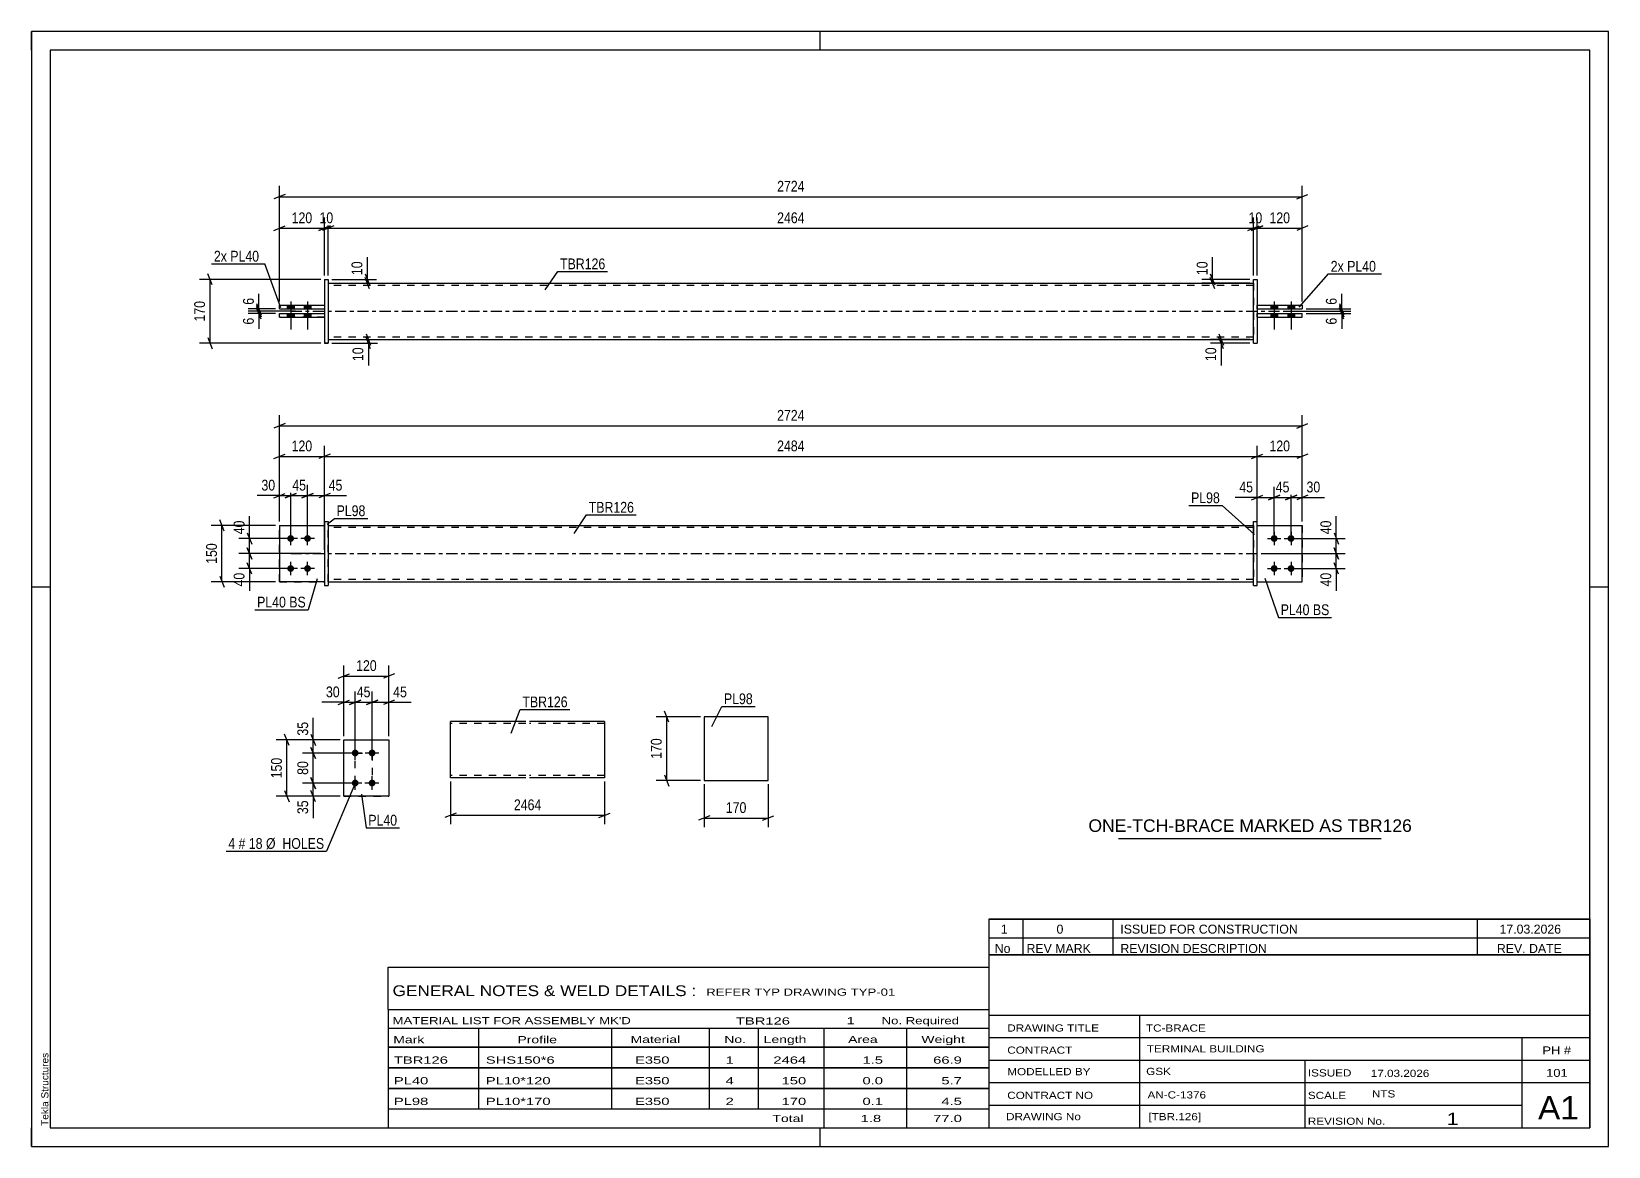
# Model space of a CAD drawing. Header units: millimetres. Extents: x 0 to 420, y 0 to 297.
import ezdxf

# ---------------------------------------------------------------- set-up
doc = ezdxf.new("R2010")
doc.units = ezdxf.units.MM
doc.linetypes.add('DXK_LINE_DOT2', pattern=[3.9198, 1.9599, -1.9599])
doc.linetypes.add('DXK_LINE_DOT3', pattern=[5.9187, 2.979, -0.9799, 0.9799, -0.9799])
doc.styles.add('Arial', font='ARIAL.TTF', dxfattribs={"height": 0.2})
doc.styles.add('Arial Narrow', font='ARIALN.TTF', dxfattribs={"height": 0.2})

# ---------------------------------------------------------------- blocks, each defined once
blk = doc.blocks.new('Unknown-580873309-1163')
at = {"color": 5, "linetype": 'Continuous'}
for p, q in [((420, 297), (0, 297)), ((0, 297), (0, 0)), ((0, 292), (0, 297)), ((210, 292), (210, 297)), ((420, 0), (420, 297)), ((415, 292), (5, 292)), ((5, 292), (5, 5)), ((415, 5), (415, 292)), ((5, 149), (0, 149)), ((420, 149), (415, 149)), ((0, 0), (0, 5)), ((5, 5), (415, 5)), ((210, 0), (210, 5)), ((0, 0), (420, 0))]:
    blk.add_line(p, q, dxfattribs=at)
at = {"color": 174, "linetype": 'Continuous', "style": 'Arial'}
blk.add_text('Tekla Structures', height=1.9102, rotation=90, dxfattribs=at).set_placement((4.5, 5.5))
blk = doc.blocks.new('Part-580873309-1797 - 1735')
at = {"color": 2, "linetype": 'Continuous'}
for p, q in [((66.02, 165.45), (78.02, 165.45)), ((66.02, 165.45), (66.02, 150.45)), ((78.02, 150.45), (66.02, 150.45)), ((66.02, 150.45), (66.02, 150.45))]:
    blk.add_line(p, q, dxfattribs=at)
at = {"color": 7, "linetype": 'DXK_LINE_DOT2'}
for p, q in [((66.02, 165.45), (78.02, 165.45)), ((78.02, 165.45), (78.02, 165.45)), ((78.02, 165.45), (78.02, 150.45)), ((66.02, 150.45), (78.02, 150.45))]:
    blk.add_line(p, q, dxfattribs=at)
blk = doc.blocks.new('Part-580873309-1792 - 1735')
at = {"color": 7, "linetype": 'DXK_LINE_DOT2'}
for p, q in [((66.02, 165.45), (78.02, 165.45)), ((66.02, 165.45), (78.02, 165.45)), ((66.02, 150.45), (66.02, 165.45)), ((78.02, 165.45), (78.02, 165.45)), ((78.02, 165.45), (78.02, 150.45)), ((66.02, 150.45), (78.02, 150.45)), ((78.02, 150.45), (66.02, 150.45)), ((66.02, 150.45), (66.02, 150.45))]:
    blk.add_line(p, q, dxfattribs=at)
blk = doc.blocks.new('Part-580873309-1767 - 1735')
at = {"color": 7, "linetype": 'DXK_LINE_DOT2'}
for p, q in [((326.46, 165.45), (338.46, 165.45)), ((326.46, 150.45), (326.46, 165.45)), ((326.46, 165.45), (338.46, 165.45)), ((338.46, 165.45), (338.46, 165.45)), ((338.46, 165.45), (338.46, 150.45)), ((326.46, 150.45), (326.46, 150.45)), ((326.46, 150.45), (338.46, 150.45)), ((326.46, 150.45), (338.46, 150.45))]:
    blk.add_line(p, q, dxfattribs=at)
blk = doc.blocks.new('Part-580873309-1772 - 1735')
at = {"color": 2, "linetype": 'Continuous'}
for p, q in [((326.46, 165.45), (338.46, 165.45)), ((338.46, 165.45), (338.46, 165.45)), ((338.46, 150.45), (338.46, 165.45)), ((326.46, 150.45), (338.46, 150.45))]:
    blk.add_line(p, q, dxfattribs=at)
at = {"color": 7, "linetype": 'DXK_LINE_DOT2'}
for p, q in [((326.46, 165.45), (338.46, 165.45)), ((326.46, 150.45), (326.46, 165.45)), ((338.46, 165.45), (338.46, 165.45)), ((326.46, 150.45), (326.46, 150.45)), ((326.46, 150.45), (338.46, 150.45))]:
    blk.add_line(p, q, dxfattribs=at)
blk = doc.blocks.new('Part-580873309-1787 - 1735')
at = {"color": 2, "linetype": 'Continuous'}
for p, q in [((325.46, 166.45), (326.46, 166.45)), ((325.46, 149.45), (325.46, 166.45)), ((326.46, 149.45), (326.46, 166.45)), ((325.46, 149.45), (325.46, 149.45)), ((325.46, 149.45), (326.46, 149.45))]:
    blk.add_line(p, q, dxfattribs=at)
at = {"color": 7, "linetype": 'DXK_LINE_DOT2'}
for p, q in [((325.46, 166.45), (326.46, 166.45)), ((325.46, 149.45), (326.46, 149.45))]:
    blk.add_line(p, q, dxfattribs=at)
blk = doc.blocks.new('Part-580873309-1802 - 1735')
at = {"color": 2, "linetype": 'Continuous'}
for p, q in [((78.02, 166.45), (79.02, 166.45)), ((78.02, 166.45), (78.02, 149.45)), ((79.02, 166.45), (79.02, 166.45)), ((79.02, 166.45), (79.02, 149.45)), ((78.02, 149.45), (79.02, 149.45))]:
    blk.add_line(p, q, dxfattribs=at)
at = {"color": 7, "linetype": 'DXK_LINE_DOT2'}
for p, q in [((78.02, 166.45), (79.02, 166.45)), ((78.02, 149.45), (79.02, 149.45))]:
    blk.add_line(p, q, dxfattribs=at)
blk = doc.blocks.new('Part-580873309-1807 - 1735')
at = {"color": 2, "linetype": 'Continuous'}
for p, q in [((79.02, 165.45), (325.46, 165.45)), ((79.02, 150.45), (325.46, 150.45))]:
    blk.add_line(p, q, dxfattribs=at)
at = {"color": 7, "linetype": 'DXK_LINE_DOT2'}
for p, q in [((79.02, 150.45), (79.02, 165.45)), ((325.46, 164.85), (79.02, 164.85)), ((325.46, 165.45), (325.46, 150.45)), ((325.46, 151.05), (79.02, 151.05))]:
    blk.add_line(p, q, dxfattribs=at)
at = {"color": 7, "linetype": 'DXK_LINE_DOT3'}
blk.add_line((69.02, 157.95), (335.46, 157.95), dxfattribs=at)
blk = doc.blocks.new('Bolt-580873309-1808 - 1735')
at = {"linetype": 'Continuous'}
for points in [[(330.96, 162.85), (331.14, 162.83), (331.32, 162.78), (331.49, 162.68), (331.63, 162.56), (331.74, 162.4), (331.81, 162.23), (331.85, 162.05), (331.85, 161.86), (331.81, 161.68), (331.74, 161.5), (331.63, 161.35), (331.49, 161.23), (331.32, 161.13), (331.14, 161.07), (330.96, 161.05), (330.77, 161.07), (330.59, 161.13), (330.43, 161.23), (330.29, 161.35), (330.18, 161.5), (330.1, 161.68), (330.06, 161.86), (330.06, 162.05), (330.1, 162.23), (330.18, 162.4), (330.29, 162.56), (330.43, 162.68), (330.59, 162.78), (330.77, 162.83)], [(335.46, 162.85), (335.64, 162.83), (335.82, 162.78), (335.99, 162.68), (336.13, 162.56), (336.24, 162.4), (336.31, 162.23), (336.35, 162.05), (336.35, 161.86), (336.31, 161.68), (336.24, 161.5), (336.13, 161.35), (335.99, 161.23), (335.82, 161.13), (335.64, 161.07), (335.46, 161.05), (335.27, 161.07), (335.09, 161.13), (334.93, 161.23), (334.79, 161.35), (334.68, 161.5), (334.6, 161.68), (334.56, 161.86), (334.56, 162.05), (334.6, 162.23), (334.68, 162.4), (334.79, 162.56), (334.93, 162.68), (335.09, 162.78), (335.27, 162.83)], [(330.96, 154.85), (331.14, 154.83), (331.32, 154.78), (331.49, 154.68), (331.63, 154.56), (331.74, 154.4), (331.81, 154.23), (331.85, 154.05), (331.85, 153.86), (331.81, 153.68), (331.74, 153.5), (331.63, 153.35), (331.49, 153.23), (331.32, 153.13), (331.14, 153.07), (330.96, 153.05), (330.77, 153.07), (330.59, 153.13), (330.43, 153.23), (330.29, 153.35), (330.18, 153.5), (330.1, 153.68), (330.06, 153.86), (330.06, 154.05), (330.1, 154.23), (330.18, 154.4), (330.29, 154.56), (330.43, 154.68), (330.59, 154.78), (330.77, 154.83)], [(335.46, 154.85), (335.64, 154.83), (335.82, 154.78), (335.99, 154.68), (336.13, 154.56), (336.24, 154.4), (336.31, 154.23), (336.35, 154.05), (336.35, 153.86), (336.31, 153.68), (336.24, 153.5), (336.13, 153.35), (335.99, 153.23), (335.82, 153.13), (335.64, 153.07), (335.46, 153.05), (335.27, 153.07), (335.09, 153.13), (334.93, 153.23), (334.79, 153.35), (334.68, 153.5), (334.6, 153.68), (334.56, 153.86), (334.56, 154.05), (334.6, 154.23), (334.68, 154.4), (334.79, 154.56), (334.93, 154.68), (335.09, 154.78), (335.27, 154.83)]]:
    blk.add_hatch(color=1, dxfattribs=at).paths.add_polyline_path(points)
at = {"color": 1, "linetype": 'Continuous'}
for p, q in [((329.16, 161.95), (332.76, 161.95)), ((330.96, 163.75), (330.96, 160.15)), ((333.66, 161.95), (337.26, 161.95)), ((335.46, 163.75), (335.46, 160.15)), ((330.96, 155.75), (330.96, 152.15)), ((335.46, 155.75), (335.46, 152.15)), ((329.16, 153.95), (332.76, 153.95)), ((333.66, 153.95), (337.26, 153.95))]:
    blk.add_line(p, q, dxfattribs=at)
blk = doc.blocks.new('Bolt-580873309-1809 - 1735')
at = {"linetype": 'Continuous'}
for points in [[(69.02, 162.85), (69.2, 162.83), (69.38, 162.78), (69.54, 162.68), (69.68, 162.56), (69.79, 162.4), (69.87, 162.23), (69.91, 162.05), (69.91, 161.86), (69.87, 161.68), (69.79, 161.5), (69.68, 161.35), (69.54, 161.23), (69.38, 161.13), (69.2, 161.07), (69.02, 161.05), (68.83, 161.07), (68.65, 161.13), (68.49, 161.23), (68.35, 161.35), (68.24, 161.5), (68.16, 161.68), (68.12, 161.86), (68.12, 162.05), (68.16, 162.23), (68.24, 162.4), (68.35, 162.56), (68.49, 162.68), (68.65, 162.78), (68.83, 162.83)], [(73.52, 162.85), (73.7, 162.83), (73.88, 162.78), (74.04, 162.68), (74.18, 162.56), (74.29, 162.4), (74.37, 162.23), (74.41, 162.05), (74.41, 161.86), (74.37, 161.68), (74.29, 161.5), (74.18, 161.35), (74.04, 161.23), (73.88, 161.13), (73.7, 161.07), (73.52, 161.05), (73.33, 161.07), (73.15, 161.13), (72.99, 161.23), (72.85, 161.35), (72.74, 161.5), (72.66, 161.68), (72.62, 161.86), (72.62, 162.05), (72.66, 162.23), (72.74, 162.4), (72.85, 162.56), (72.99, 162.68), (73.15, 162.78), (73.33, 162.83)], [(69.02, 154.85), (69.2, 154.83), (69.38, 154.78), (69.54, 154.68), (69.68, 154.56), (69.79, 154.4), (69.87, 154.23), (69.91, 154.05), (69.91, 153.86), (69.87, 153.68), (69.79, 153.5), (69.68, 153.35), (69.54, 153.23), (69.38, 153.13), (69.2, 153.07), (69.02, 153.05), (68.83, 153.07), (68.65, 153.13), (68.49, 153.23), (68.35, 153.35), (68.24, 153.5), (68.16, 153.68), (68.12, 153.86), (68.12, 154.05), (68.16, 154.23), (68.24, 154.4), (68.35, 154.56), (68.49, 154.68), (68.65, 154.78), (68.83, 154.83)], [(73.52, 154.85), (73.7, 154.83), (73.88, 154.78), (74.04, 154.68), (74.18, 154.56), (74.29, 154.4), (74.37, 154.23), (74.41, 154.05), (74.41, 153.86), (74.37, 153.68), (74.29, 153.5), (74.18, 153.35), (74.04, 153.23), (73.88, 153.13), (73.7, 153.07), (73.52, 153.05), (73.33, 153.07), (73.15, 153.13), (72.99, 153.23), (72.85, 153.35), (72.74, 153.5), (72.66, 153.68), (72.62, 153.86), (72.62, 154.05), (72.66, 154.23), (72.74, 154.4), (72.85, 154.56), (72.99, 154.68), (73.15, 154.78), (73.33, 154.83)]]:
    blk.add_hatch(color=1, dxfattribs=at).paths.add_polyline_path(points)
at = {"color": 1, "linetype": 'Continuous'}
for p, q in [((70.82, 161.95), (67.22, 161.95)), ((69.02, 160.15), (69.02, 163.75)), ((75.32, 161.95), (71.72, 161.95)), ((73.52, 160.15), (73.52, 163.75)), ((69.02, 152.15), (69.02, 155.75)), ((73.52, 152.15), (73.52, 155.75)), ((70.82, 153.95), (67.22, 153.95)), ((75.32, 153.95), (71.72, 153.95))]:
    blk.add_line(p, q, dxfattribs=at)
blk = doc.blocks.new('Part-580873309-1431 - 1390')
at = {"color": 2, "linetype": 'Continuous'}
for p, q in [((326.46, 221.89), (338.46, 221.89)), ((326.46, 220.89), (338.46, 220.89)), ((338.46, 220.89), (338.46, 221.89))]:
    blk.add_line(p, q, dxfattribs=at)
at = {"color": 7, "linetype": 'DXK_LINE_DOT2'}
for p, q in [((326.46, 220.89), (326.46, 221.89)), ((326.46, 221.89), (338.46, 221.89)), ((326.46, 220.89), (338.46, 220.89))]:
    blk.add_line(p, q, dxfattribs=at)
blk = doc.blocks.new('Part-580873309-1425 - 1390')
at = {"color": 2, "linetype": 'Continuous'}
for p, q in [((66.02, 224.09), (78.02, 224.09)), ((66.02, 223.09), (66.02, 224.09)), ((66.02, 223.09), (78.02, 223.09)), ((66.02, 223.09), (66.02, 223.09))]:
    blk.add_line(p, q, dxfattribs=at)
at = {"color": 7, "linetype": 'DXK_LINE_DOT2'}
for p, q in [((66.02, 224.09), (78.02, 224.09)), ((66.02, 224.09), (66.02, 224.09)), ((66.02, 223.09), (78.02, 223.09)), ((78.02, 224.09), (78.02, 223.09))]:
    blk.add_line(p, q, dxfattribs=at)
blk = doc.blocks.new('Part-580873309-1426 - 1390')
at = {"color": 2, "linetype": 'Continuous'}
for p, q in [((325.46, 230.99), (325.46, 230.99)), ((325.46, 213.99), (325.46, 230.99)), ((325.46, 230.99), (326.46, 230.99)), ((326.46, 230.99), (326.46, 230.99)), ((326.46, 230.99), (326.46, 213.99)), ((325.46, 213.99), (326.46, 213.99)), ((325.46, 213.99), (325.46, 213.99)), ((326.46, 213.99), (326.46, 213.99))]:
    blk.add_line(p, q, dxfattribs=at)
at = {"color": 7, "linetype": 'DXK_LINE_DOT2'}
for p, q in [((325.46, 230.99), (325.46, 230.99)), ((325.46, 230.99), (326.46, 230.99)), ((325.46, 213.99), (326.46, 213.99))]:
    blk.add_line(p, q, dxfattribs=at)
blk = doc.blocks.new('Part-580873309-1458 - 1390')
at = {"color": 2, "linetype": 'Continuous'}
for p, q in [((326.46, 224.09), (338.46, 224.09)), ((326.46, 223.09), (338.46, 223.09)), ((338.46, 224.09), (338.46, 223.09))]:
    blk.add_line(p, q, dxfattribs=at)
at = {"color": 7, "linetype": 'DXK_LINE_DOT2'}
for p, q in [((326.46, 223.09), (326.46, 224.09)), ((326.46, 224.09), (338.46, 224.09)), ((326.46, 223.09), (338.46, 223.09)), ((338.46, 224.09), (338.46, 224.09))]:
    blk.add_line(p, q, dxfattribs=at)
blk = doc.blocks.new('Part-580873309-1394 - 1390')
at = {"color": 2, "linetype": 'Continuous'}
for p, q in [((78.02, 230.99), (79.02, 230.99)), ((78.02, 230.99), (78.02, 213.99)), ((79.02, 230.99), (79.02, 230.99)), ((79.02, 230.99), (79.02, 213.99)), ((79.02, 213.99), (78.02, 213.99)), ((78.02, 213.99), (78.02, 213.99))]:
    blk.add_line(p, q, dxfattribs=at)
at = {"color": 7, "linetype": 'DXK_LINE_DOT2'}
for p, q in [((78.02, 230.99), (79.02, 230.99)), ((79.02, 230.99), (79.02, 230.99)), ((78.02, 213.99), (79.02, 213.99))]:
    blk.add_line(p, q, dxfattribs=at)
blk = doc.blocks.new('Part-580873309-1420 - 1390')
at = {"color": 2, "linetype": 'Continuous'}
for p, q in [((66.02, 221.89), (78.02, 221.89)), ((66.02, 220.89), (66.02, 221.89)), ((66.02, 220.89), (78.02, 220.89)), ((66.02, 220.89), (66.02, 220.89))]:
    blk.add_line(p, q, dxfattribs=at)
at = {"color": 7, "linetype": 'DXK_LINE_DOT2'}
for p, q in [((66.02, 221.89), (78.02, 221.89)), ((78.02, 220.89), (66.02, 220.89)), ((78.02, 221.89), (78.02, 220.89))]:
    blk.add_line(p, q, dxfattribs=at)
blk = doc.blocks.new('Part-580873309-1446 - 1390')
at = {"color": 2, "linetype": 'Continuous'}
for p, q in [((79.02, 229.99), (325.46, 229.99)), ((79.02, 214.99), (325.46, 214.99))]:
    blk.add_line(p, q, dxfattribs=at)
at = {"color": 7, "linetype": 'DXK_LINE_DOT2'}
for p, q in [((79.02, 229.99), (79.02, 214.99)), ((325.46, 229.39), (79.02, 229.39)), ((325.46, 229.99), (325.46, 214.99)), ((325.46, 215.59), (79.02, 215.59))]:
    blk.add_line(p, q, dxfattribs=at)
at = {"color": 7, "linetype": 'DXK_LINE_DOT3'}
blk.add_line((69.02, 222.49), (335.46, 222.49), dxfattribs=at)
blk = doc.blocks.new('Bolt-580873309-1447 - 1390')
at = {"linetype": 'Continuous'}
for points in [[(331.86, 224.09), (330.06, 224.09), (330.06, 223.09), (331.86, 223.09)], [(331.86, 224.09), (330.06, 224.09), (330.06, 223.09), (331.86, 223.09)], [(336.36, 224.09), (334.56, 224.09), (334.56, 223.09), (336.36, 223.09)], [(336.36, 224.09), (334.56, 224.09), (334.56, 223.09), (336.36, 223.09)], [(331.86, 221.89), (330.06, 221.89), (330.06, 220.89), (331.86, 220.89)], [(331.86, 221.89), (330.06, 221.89), (330.06, 220.89), (331.86, 220.89)], [(336.36, 221.89), (334.56, 221.89), (334.56, 220.89), (336.36, 220.89)], [(336.36, 221.89), (334.56, 221.89), (334.56, 220.89), (336.36, 220.89)]]:
    blk.add_hatch(color=1, dxfattribs=at).paths.add_polyline_path(points)
at = {"color": 1, "linetype": 'Continuous'}
for p, q in [((330.06, 224.09), (330.06, 223.09)), ((330.06, 224.09), (330.06, 223.09)), ((330.96, 225.09), (330.96, 217.59)), ((330.96, 225.09), (330.96, 217.59)), ((331.86, 224.09), (331.86, 223.09)), ((331.86, 224.09), (331.86, 223.09)), ((334.56, 224.09), (334.56, 223.09)), ((334.56, 224.09), (334.56, 223.09)), ((335.46, 225.09), (335.46, 217.59)), ((335.46, 225.09), (335.46, 217.59)), ((336.36, 224.09), (336.36, 223.09)), ((336.36, 224.09), (336.36, 223.09)), ((330.06, 221.89), (330.06, 220.89)), ((330.06, 221.89), (330.06, 220.89)), ((331.86, 221.89), (331.86, 220.89)), ((331.86, 221.89), (331.86, 220.89)), ((334.56, 221.89), (334.56, 220.89)), ((334.56, 221.89), (334.56, 220.89)), ((336.36, 221.89), (336.36, 220.89)), ((336.36, 221.89), (336.36, 220.89))]:
    blk.add_line(p, q, dxfattribs=at)
blk = doc.blocks.new('Bolt-580873309-1448 - 1390')
at = {"linetype": 'Continuous'}
for points in [[(68.12, 223.09), (69.92, 223.09), (69.92, 224.09), (68.12, 224.09)], [(68.12, 223.09), (69.92, 223.09), (69.92, 224.09), (68.12, 224.09)], [(72.62, 223.09), (74.42, 223.09), (74.42, 224.09), (72.62, 224.09)], [(72.62, 223.09), (74.42, 223.09), (74.42, 224.09), (72.62, 224.09)], [(68.12, 220.89), (69.92, 220.89), (69.92, 221.89), (68.12, 221.89)], [(68.12, 220.89), (69.92, 220.89), (69.92, 221.89), (68.12, 221.89)], [(72.62, 220.89), (74.42, 220.89), (74.42, 221.89), (72.62, 221.89)], [(72.62, 220.89), (74.42, 220.89), (74.42, 221.89), (72.62, 221.89)]]:
    blk.add_hatch(color=1, dxfattribs=at).paths.add_polyline_path(points)
at = {"color": 1, "linetype": 'Continuous'}
for p, q in [((68.12, 224.09), (68.12, 223.09)), ((68.12, 224.09), (68.12, 223.09)), ((69.02, 225.09), (69.02, 217.59)), ((69.02, 225.09), (69.02, 217.59)), ((69.92, 224.09), (69.92, 223.09)), ((69.92, 224.09), (69.92, 223.09)), ((72.62, 224.09), (72.62, 223.09)), ((72.62, 224.09), (72.62, 223.09)), ((73.52, 225.09), (73.52, 217.59)), ((73.52, 225.09), (73.52, 217.59)), ((74.42, 224.09), (74.42, 223.09)), ((74.42, 224.09), (74.42, 223.09)), ((68.12, 221.89), (68.12, 220.89)), ((68.12, 221.89), (68.12, 220.89)), ((69.92, 221.89), (69.92, 220.89)), ((69.92, 221.89), (69.92, 220.89)), ((72.62, 221.89), (72.62, 220.89)), ((72.62, 221.89), (72.62, 220.89)), ((74.42, 221.89), (74.42, 220.89)), ((74.42, 221.89), (74.42, 220.89))]:
    blk.add_line(p, q, dxfattribs=at)
blk = doc.blocks.new('Part-580873309-2138 - 2131')
at = {"color": 2, "linetype": 'Continuous'}
for p, q in [((83.2, 108.31), (95.2, 108.31)), ((83.2, 93.31), (83.2, 108.31)), ((95.2, 108.31), (95.2, 108.31)), ((95.2, 108.31), (95.2, 93.31)), ((95.2, 93.31), (83.2, 93.31)), ((83.2, 93.31), (83.2, 93.31))]:
    blk.add_line(p, q, dxfattribs=at)
at = {"color": 7, "linetype": 'DXK_LINE_DOT2'}
for p, q in [((83.2, 108.31), (95.2, 108.31)), ((83.2, 93.31), (95.2, 93.31)), ((83.2, 93.31), (83.2, 93.31))]:
    blk.add_line(p, q, dxfattribs=at)
blk = doc.blocks.new('Bolt-580873309-2171 - 2131')
at = {"linetype": 'Continuous'}
for points in [[(86.2, 103.91), (86.01, 103.93), (85.83, 103.99), (85.67, 104.09), (85.53, 104.21), (85.42, 104.36), (85.34, 104.54), (85.3, 104.72), (85.3, 104.91), (85.34, 105.09), (85.42, 105.26), (85.53, 105.42), (85.67, 105.54), (85.83, 105.64), (86.01, 105.69), (86.2, 105.71), (86.38, 105.69), (86.56, 105.64), (86.73, 105.54), (86.87, 105.42), (86.98, 105.26), (87.05, 105.09), (87.09, 104.91), (87.09, 104.72), (87.05, 104.54), (86.98, 104.36), (86.87, 104.21), (86.73, 104.09), (86.56, 103.99), (86.38, 103.93)], [(90.7, 103.91), (90.51, 103.93), (90.33, 103.99), (90.17, 104.09), (90.03, 104.21), (89.92, 104.36), (89.84, 104.54), (89.8, 104.72), (89.8, 104.91), (89.84, 105.09), (89.92, 105.26), (90.03, 105.42), (90.17, 105.54), (90.33, 105.64), (90.51, 105.69), (90.7, 105.71), (90.88, 105.69), (91.06, 105.64), (91.23, 105.54), (91.37, 105.42), (91.48, 105.26), (91.55, 105.09), (91.59, 104.91), (91.59, 104.72), (91.55, 104.54), (91.48, 104.36), (91.37, 104.21), (91.23, 104.09), (91.06, 103.99), (90.88, 103.93)], [(86.2, 95.91), (86.01, 95.93), (85.83, 95.99), (85.67, 96.09), (85.53, 96.21), (85.42, 96.36), (85.34, 96.54), (85.3, 96.72), (85.3, 96.91), (85.34, 97.09), (85.42, 97.26), (85.53, 97.42), (85.67, 97.54), (85.83, 97.64), (86.01, 97.69), (86.2, 97.71), (86.38, 97.69), (86.56, 97.64), (86.73, 97.54), (86.87, 97.42), (86.98, 97.26), (87.05, 97.09), (87.09, 96.91), (87.09, 96.72), (87.05, 96.54), (86.98, 96.36), (86.87, 96.21), (86.73, 96.09), (86.56, 95.99), (86.38, 95.93)], [(90.7, 95.91), (90.51, 95.93), (90.33, 95.99), (90.17, 96.09), (90.03, 96.21), (89.92, 96.36), (89.84, 96.54), (89.8, 96.72), (89.8, 96.91), (89.84, 97.09), (89.92, 97.26), (90.03, 97.42), (90.17, 97.54), (90.33, 97.64), (90.51, 97.69), (90.7, 97.71), (90.88, 97.69), (91.06, 97.64), (91.23, 97.54), (91.37, 97.42), (91.48, 97.26), (91.55, 97.09), (91.59, 96.91), (91.59, 96.72), (91.55, 96.54), (91.48, 96.36), (91.37, 96.21), (91.23, 96.09), (91.06, 95.99), (90.88, 95.93)]]:
    blk.add_hatch(color=1, dxfattribs=at).paths.add_polyline_path(points)
at = {"color": 1, "linetype": 'Continuous'}
for p, q in [((86.2, 103.01), (86.2, 106.61)), ((90.7, 103.01), (90.7, 106.61)), ((88, 104.81), (84.4, 104.81)), ((92.5, 104.81), (88.9, 104.81)), ((88, 96.81), (84.4, 96.81)), ((86.2, 95.01), (86.2, 98.61)), ((92.5, 96.81), (88.9, 96.81)), ((90.7, 95.01), (90.7, 98.61))]:
    blk.add_line(p, q, dxfattribs=at)
blk = doc.blocks.new('Part-580873309-2302 - 2296')
at = {"color": 2, "linetype": 'Continuous'}
for p, q in [((196.17, 114.49), (179.17, 114.49)), ((179.17, 114.49), (179.17, 97.49)), ((196.17, 97.49), (196.17, 114.49)), ((179.17, 97.49), (196.17, 97.49))]:
    blk.add_line(p, q, dxfattribs=at)
blk = doc.blocks.new('Part-580873309-2328 - 2321')
at = {"color": 2, "linetype": 'Continuous'}
for p, q in [((131.62, 113.23), (111.62, 113.23)), ((111.62, 98.32), (111.62, 113.23)), ((152.62, 113.23), (132.62, 113.23)), ((152.62, 113.23), (152.62, 113.14)), ((152.62, 113.14), (152.62, 112.03)), ((152.62, 112.03), (152.62, 98.23)), ((111.62, 98.23), (111.62, 98.32)), ((131.62, 98.23), (111.62, 98.23)), ((152.62, 98.23), (132.62, 98.23))]:
    blk.add_line(p, q, dxfattribs=at)
at = {"color": 7, "linetype": 'DXK_LINE_DOT2'}
for p, q in [((131.62, 112.63), (111.62, 112.63)), ((152.62, 112.63), (132.62, 112.63)), ((152.62, 112.88), (152.62, 112.03)), ((111.62, 98.83), (111.62, 98.88)), ((131.62, 98.83), (111.62, 98.83)), ((111.62, 98.23), (111.62, 98.23)), ((152.62, 98.83), (132.62, 98.83)), ((152.62, 98.88), (152.62, 98.97)), ((152.62, 98.83), (152.62, 98.88)), ((152.62, 98.83), (152.62, 98.88))]:
    blk.add_line(p, q, dxfattribs=at)
blk = doc.blocks.new('Rectangle-580873309-2281 - 2131')
at = {"color": 1, "linetype": 'DXK_LINE_DOT2'}
blk.add_lwpolyline([(86.2, 104.81), (90.7, 104.81), (90.7, 96.81), (86.2, 96.81), (86.2, 104.81)], close=True, dxfattribs=at)
blk = doc.blocks.new('StraightDimension-580873309-2008 - 1735')
at = {"color": 7, "linetype": 'Continuous'}
for p, q in [((68.02, 161.95), (55.2, 161.95)), ((57.45, 163.45), (58.65, 160.45)), ((58.05, 157.95), (58.05, 161.95)), ((77.02, 157.95), (55.2, 157.95)), ((58.65, 156.45), (57.45, 159.45))]:
    blk.add_line(p, q, dxfattribs=at)
at = {"color": 0}
blk.add_wipeout([(57.3, 167.34), (53.1, 167.34), (53.1, 162.48), (57.3, 162.48)], dxfattribs=at)
at = {"color": 7, "linetype": 'Continuous'}
blk.add_line((58.05, 161.95), (58.05, 167.86), dxfattribs=at)
blk.add_line((58.05, 161.95), (58.05, 167.86), dxfattribs=at)
at = {"color": 3, "style": 'Arial Narrow'}
blk.add_text('40', height=2.863, rotation=90.0002, dxfattribs=at).set_placement((56.7, 163.08))
blk = doc.blocks.new('StraightDimension-580873309-1999 - 1735')
at = {"color": 7, "linetype": 'Continuous'}
for p, q in [((77.02, 157.95), (55.2, 157.95)), ((57.45, 159.45), (58.65, 156.45)), ((58.65, 152.45), (57.45, 155.45)), ((58.05, 153.95), (58.05, 157.95)), ((68.02, 153.95), (55.2, 153.95))]:
    blk.add_line(p, q, dxfattribs=at)
at = {"color": 0}
blk.add_wipeout([(57.3, 153.43), (53.1, 153.43), (53.1, 148.57), (57.3, 148.57)], dxfattribs=at)
at = {"color": 7, "linetype": 'Continuous'}
blk.add_line((58.05, 153.95), (58.05, 148.05), dxfattribs=at)
blk.add_line((58.05, 153.95), (58.05, 148.05), dxfattribs=at)
at = {"color": 3, "style": 'Arial Narrow'}
blk.add_text('40', height=2.863, rotation=90.0002, dxfattribs=at).set_placement((56.7, 149.17))
blk = doc.blocks.new('StraightDimension-580873309-1937 - 1735')
at = {"color": 7, "linetype": 'Continuous'}
for p, q in [((66.02, 166.45), (66.02, 186.68)), ((78.02, 158.95), (78.02, 186.68)), ((64.52, 183.23), (67.52, 184.43)), ((66.02, 183.83), (78.02, 183.83)), ((79.52, 184.43), (76.52, 183.23))]:
    blk.add_line(p, q, dxfattribs=at)
at = {"color": 0}
blk.add_wipeout([(75.36, 184.58), (75.36, 188.78), (68.67, 188.78), (68.67, 184.58)], dxfattribs=at)
at = {"color": 3, "style": 'Arial Narrow'}
blk.add_text('120', height=2.863, dxfattribs=at).set_placement((69.27, 185.18))
blk = doc.blocks.new('StraightDimension-580873309-2018 - 1735')
at = {"color": 7, "linetype": 'Continuous'}
for p, q in [((65.02, 165.45), (47.87, 165.45)), ((51.32, 163.95), (50.12, 166.95)), ((50.72, 150.45), (50.72, 165.45)), ((50.12, 151.95), (51.32, 148.95)), ((65.02, 150.45), (47.87, 150.45))]:
    blk.add_line(p, q, dxfattribs=at)
at = {"color": 0}
blk.add_wipeout([(49.97, 161.3), (45.77, 161.3), (45.77, 154.61), (49.97, 154.61)], dxfattribs=at)
at = {"color": 3, "style": 'Arial Narrow'}
blk.add_text('150', height=2.863, rotation=90.0002, dxfattribs=at).set_placement((49.37, 155.21))
blk = doc.blocks.new('StraightDimension-580873309-1818 - 1735')
at = {"color": 7, "linetype": 'Continuous'}
for p, q in [((333.96, 172.29), (336.96, 173.49)), ((335.46, 162.95), (335.46, 175.74)), ((335.46, 172.89), (338.46, 172.89)), ((339.96, 173.49), (336.96, 172.29)), ((338.46, 166.45), (338.46, 175.74))]:
    blk.add_line(p, q, dxfattribs=at)
at = {"color": 0}
blk.add_wipeout([(343.84, 173.64), (343.84, 177.84), (338.98, 177.84), (338.98, 173.64)], dxfattribs=at)
at = {"color": 7, "linetype": 'Continuous'}
blk.add_line((338.46, 172.89), (344.36, 172.89), dxfattribs=at)
blk.add_line((338.46, 172.89), (344.36, 172.89), dxfattribs=at)
at = {"color": 3, "style": 'Arial Narrow'}
blk.add_text('30', height=2.863, dxfattribs=at).set_placement((339.58, 174.24))
blk = doc.blocks.new('StraightDimension-580873309-1834 - 1735')
at = {"color": 7, "linetype": 'Continuous'}
for p, q in [((329.46, 172.29), (332.46, 173.49)), ((330.96, 162.95), (330.96, 175.74)), ((330.96, 172.89), (335.46, 172.89)), ((336.96, 173.49), (333.96, 172.29)), ((335.46, 162.95), (335.46, 175.74))]:
    blk.add_line(p, q, dxfattribs=at)
at = {"color": 0}
blk.add_wipeout([(335.63, 173.64), (335.63, 177.84), (330.78, 177.84), (330.78, 173.64)], dxfattribs=at)
at = {"color": 3, "style": 'Arial Narrow'}
blk.add_text('45', height=2.863, dxfattribs=at).set_placement((331.38, 174.24))
blk = doc.blocks.new('StraightDimension-580873309-1847 - 1735')
at = {"color": 7, "linetype": 'Continuous'}
for p, q in [((324.96, 172.29), (327.96, 173.49)), ((326.46, 166.45), (326.46, 175.74)), ((326.46, 172.89), (330.96, 172.89)), ((332.46, 173.49), (329.46, 172.29)), ((330.96, 162.95), (330.96, 175.74))]:
    blk.add_line(p, q, dxfattribs=at)
at = {"color": 0}
blk.add_wipeout([(325.93, 173.64), (325.93, 177.84), (321.08, 177.84), (321.08, 173.64)], dxfattribs=at)
at = {"color": 7, "linetype": 'Continuous'}
blk.add_line((326.46, 172.89), (320.55, 172.89), dxfattribs=at)
blk.add_line((326.46, 172.89), (320.55, 172.89), dxfattribs=at)
at = {"color": 3, "style": 'Arial Narrow'}
blk.add_text('45', height=2.863, dxfattribs=at).set_placement((321.68, 174.24))
blk = doc.blocks.new('StraightDimension-580873309-1864 - 1735')
at = {"color": 7, "linetype": 'Continuous'}
for p, q in [((66.02, 166.45), (66.02, 194.83)), ((338.46, 166.45), (338.46, 194.83)), ((67.52, 192.58), (64.52, 191.38)), ((66.02, 191.98), (338.46, 191.98)), ((336.96, 191.38), (339.96, 192.58))]:
    blk.add_line(p, q, dxfattribs=at)
at = {"color": 0}
blk.add_wipeout([(206.49, 192.73), (206.49, 196.93), (197.98, 196.93), (197.98, 192.73)], dxfattribs=at)
at = {"color": 3, "style": 'Arial Narrow'}
blk.add_text('2724', height=2.863, dxfattribs=at).set_placement((198.58, 193.33))
blk = doc.blocks.new('StraightDimension-580873309-1884 - 1735')
at = {"color": 7, "linetype": 'Continuous'}
for p, q in [((336.46, 161.95), (349.9, 161.95)), ((346.9, 163.45), (348.1, 160.45)), ((347.5, 157.95), (347.5, 161.95)), ((327.46, 157.95), (349.9, 157.95)), ((348.1, 156.45), (346.9, 159.45))]:
    blk.add_line(p, q, dxfattribs=at)
at = {"color": 0}
blk.add_wipeout([(346.75, 167.34), (342.55, 167.34), (342.55, 162.48), (346.75, 162.48)], dxfattribs=at)
at = {"color": 7, "linetype": 'Continuous'}
blk.add_line((347.5, 161.95), (347.5, 167.86), dxfattribs=at)
blk.add_line((347.5, 161.95), (347.5, 167.86), dxfattribs=at)
at = {"color": 3, "style": 'Arial Narrow'}
blk.add_text('40', height=2.863, rotation=90.0002, dxfattribs=at).set_placement((346.15, 163.08))
blk = doc.blocks.new('StraightDimension-580873309-1893 - 1735')
at = {"color": 7, "linetype": 'Continuous'}
for p, q in [((327.46, 157.95), (349.9, 157.95)), ((346.9, 159.45), (348.1, 156.45)), ((348.1, 152.45), (346.9, 155.45)), ((347.5, 153.95), (347.5, 157.95)), ((336.46, 153.95), (349.9, 153.95))]:
    blk.add_line(p, q, dxfattribs=at)
at = {"color": 0}
blk.add_wipeout([(346.75, 153.43), (342.55, 153.43), (342.55, 148.57), (346.75, 148.57)], dxfattribs=at)
at = {"color": 7, "linetype": 'Continuous'}
blk.add_line((347.5, 153.95), (347.5, 148.05), dxfattribs=at)
blk.add_line((347.5, 153.95), (347.5, 148.05), dxfattribs=at)
at = {"color": 3, "style": 'Arial Narrow'}
blk.add_text('40', height=2.863, rotation=90.0002, dxfattribs=at).set_placement((346.15, 149.17))
blk = doc.blocks.new('StraightDimension-580873309-1903 - 1735')
at = {"color": 7, "linetype": 'Continuous'}
for p, q in [((326.46, 166.45), (326.46, 186.68)), ((338.46, 166.45), (338.46, 186.68)), ((324.96, 183.23), (327.96, 184.43)), ((326.46, 183.83), (338.46, 183.83)), ((339.96, 184.43), (336.96, 183.23))]:
    blk.add_line(p, q, dxfattribs=at)
at = {"color": 0}
blk.add_wipeout([(335.8, 184.58), (335.8, 188.78), (329.11, 188.78), (329.11, 184.58)], dxfattribs=at)
at = {"color": 3, "style": 'Arial Narrow'}
blk.add_text('120', height=2.863, dxfattribs=at).set_placement((329.71, 185.18))
blk = doc.blocks.new('StraightDimension-580873309-1922 - 1735')
at = {"color": 7, "linetype": 'Continuous'}
for p, q in [((78.02, 158.95), (78.02, 186.68)), ((326.46, 166.45), (326.46, 186.68)), ((79.52, 184.43), (76.52, 183.23)), ((78.02, 183.83), (326.46, 183.83)), ((324.96, 183.23), (327.96, 184.43))]:
    blk.add_line(p, q, dxfattribs=at)
at = {"color": 0}
blk.add_wipeout([(206.49, 184.58), (206.49, 188.78), (197.98, 188.78), (197.98, 184.58)], dxfattribs=at)
at = {"color": 3, "style": 'Arial Narrow'}
blk.add_text('2484', height=2.863, dxfattribs=at).set_placement((198.58, 185.18))
blk = doc.blocks.new('StraightDimension-580873309-1953 - 1735')
at = {"color": 7, "linetype": 'Continuous'}
for p, q in [((64.52, 172.78), (67.52, 173.98)), ((66.02, 166.45), (66.02, 176.23)), ((66.02, 173.38), (69.02, 173.38)), ((70.52, 173.98), (67.52, 172.78)), ((69.02, 162.95), (69.02, 176.23))]:
    blk.add_line(p, q, dxfattribs=at)
at = {"color": 0}
blk.add_wipeout([(65.49, 174.13), (65.49, 178.33), (60.63, 178.33), (60.63, 174.13)], dxfattribs=at)
at = {"color": 7, "linetype": 'Continuous'}
blk.add_line((66.02, 173.38), (60.11, 173.38), dxfattribs=at)
blk.add_line((66.02, 173.38), (60.11, 173.38), dxfattribs=at)
at = {"color": 3, "style": 'Arial Narrow'}
blk.add_text('30', height=2.863, dxfattribs=at).set_placement((61.23, 174.73))
blk = doc.blocks.new('StraightDimension-580873309-1969 - 1735')
at = {"color": 7, "linetype": 'Continuous'}
for p, q in [((67.52, 172.78), (70.52, 173.98)), ((69.02, 162.95), (69.02, 176.23)), ((69.02, 173.38), (73.52, 173.38)), ((75.02, 173.98), (72.02, 172.78)), ((73.52, 162.95), (73.52, 176.23))]:
    blk.add_line(p, q, dxfattribs=at)
at = {"color": 0}
blk.add_wipeout([(73.69, 174.13), (73.69, 178.33), (68.84, 178.33), (68.84, 174.13)], dxfattribs=at)
at = {"color": 3, "style": 'Arial Narrow'}
blk.add_text('45', height=2.863, dxfattribs=at).set_placement((69.44, 174.73))
blk = doc.blocks.new('StraightDimension-580873309-1982 - 1735')
at = {"color": 7, "linetype": 'Continuous'}
for p, q in [((72.02, 172.78), (75.02, 173.98)), ((73.52, 162.95), (73.52, 176.23)), ((73.52, 173.38), (78.02, 173.38)), ((79.52, 173.98), (76.52, 172.78)), ((78.02, 166.45), (78.02, 176.23))]:
    blk.add_line(p, q, dxfattribs=at)
at = {"color": 0}
blk.add_wipeout([(83.4, 174.13), (83.4, 178.33), (78.54, 178.33), (78.54, 174.13)], dxfattribs=at)
at = {"color": 7, "linetype": 'Continuous'}
blk.add_line((78.02, 173.38), (83.92, 173.38), dxfattribs=at)
blk.add_line((78.02, 173.38), (83.92, 173.38), dxfattribs=at)
at = {"color": 3, "style": 'Arial Narrow'}
blk.add_text('45', height=2.863, dxfattribs=at).set_placement((79.14, 174.73))
blk = doc.blocks.new('StraightDimension-580873309-1658 - 1390')
at = {"color": 7, "linetype": 'Continuous'}
for p, q in [((339.46, 223.09), (351.36, 223.09)), ((348.36, 224.59), (349.56, 221.59)), ((349.56, 220.99), (348.36, 223.99)), ((348.96, 222.49), (348.96, 223.09)), ((334.21, 222.49), (351.36, 222.49))]:
    blk.add_line(p, q, dxfattribs=at)
at = {"color": 0}
blk.add_wipeout([(348.21, 226.64), (344.01, 226.64), (344.01, 223.61), (348.21, 223.61)], dxfattribs=at)
at = {"color": 7, "linetype": 'Continuous'}
blk.add_line((348.96, 223.09), (348.96, 227.17), dxfattribs=at)
blk.add_line((348.96, 223.09), (348.96, 227.17), dxfattribs=at)
at = {"color": 3, "style": 'Arial Narrow'}
blk.add_text('6', height=2.86, rotation=90.0002, dxfattribs=at).set_placement((347.61, 224.21))
blk = doc.blocks.new('StraightDimension-580873309-1535 - 1390')
at = {"color": 7, "linetype": 'Continuous'}
for p, q in [((324.46, 214.99), (314.01, 214.99)), ((316.26, 216.49), (317.46, 213.49)), ((317.46, 212.49), (316.26, 215.49)), ((316.86, 213.99), (316.86, 214.99)), ((324.46, 213.99), (314.01, 213.99))]:
    blk.add_line(p, q, dxfattribs=at)
at = {"color": 0}
blk.add_wipeout([(316.11, 213.46), (311.91, 213.46), (311.91, 208.61), (316.11, 208.61)], dxfattribs=at)
at = {"color": 7, "linetype": 'Continuous'}
blk.add_line((316.86, 213.99), (316.86, 208.08), dxfattribs=at)
blk.add_line((316.86, 213.99), (316.86, 208.08), dxfattribs=at)
at = {"color": 3, "style": 'Arial Narrow'}
blk.add_text('10', height=2.863, rotation=90.0002, dxfattribs=at).set_placement((315.51, 209.21))
blk = doc.blocks.new('StraightDimension-580873309-1575 - 1390')
at = {"color": 7, "linetype": 'Continuous'}
for p, q in [((323.96, 244), (326.96, 245.2)), ((327.96, 245.2), (324.96, 244)), ((325.46, 231.99), (325.46, 247.45)), ((325.46, 244.6), (326.46, 244.6)), ((326.46, 231.99), (326.46, 247.45))]:
    blk.add_line(p, q, dxfattribs=at)
at = {"color": 0}
blk.add_wipeout([(328.38, 245.35), (328.38, 249.55), (323.53, 249.55), (323.53, 245.35)], dxfattribs=at)
at = {"color": 3, "style": 'Arial Narrow'}
blk.add_text('10', height=2.863, dxfattribs=at).set_placement((324.13, 245.95))
blk = doc.blocks.new('StraightDimension-580873309-1564 - 1390')
at = {"color": 7, "linetype": 'Continuous'}
for p, q in [((67.52, 253.61), (64.52, 252.41)), ((66.02, 225.09), (66.02, 255.86)), ((66.02, 253.01), (338.46, 253.01)), ((336.96, 252.41), (339.96, 253.61)), ((338.46, 225.09), (338.46, 255.86))]:
    blk.add_line(p, q, dxfattribs=at)
at = {"color": 0}
blk.add_wipeout([(206.49, 253.76), (206.49, 257.96), (197.98, 257.96), (197.98, 253.76)], dxfattribs=at)
at = {"color": 3, "style": 'Arial Narrow'}
blk.add_text('2724', height=2.863, dxfattribs=at).set_placement((198.58, 254.36))
blk = doc.blocks.new('StraightDimension-580873309-1549 - 1390')
at = {"color": 7, "linetype": 'Continuous'}
for p, q in [((313.96, 232.49), (315.16, 229.49)), ((315.16, 228.49), (313.96, 231.49)), ((324.46, 230.99), (311.71, 230.99)), ((324.46, 229.99), (311.71, 229.99)), ((314.56, 229.99), (314.56, 230.99))]:
    blk.add_line(p, q, dxfattribs=at)
at = {"color": 0}
blk.add_wipeout([(313.81, 236.37), (309.61, 236.37), (309.61, 231.51), (313.81, 231.51)], dxfattribs=at)
at = {"color": 7, "linetype": 'Continuous'}
blk.add_line((314.56, 230.99), (314.56, 236.89), dxfattribs=at)
blk.add_line((314.56, 230.99), (314.56, 236.89), dxfattribs=at)
at = {"color": 3, "style": 'Arial Narrow'}
blk.add_text('10', height=2.863, rotation=90.0002, dxfattribs=at).set_placement((313.21, 232.11))
blk = doc.blocks.new('StraightDimension-580873309-1585 - 1390')
at = {"color": 7, "linetype": 'Continuous'}
for p, q in [((80.52, 245.2), (77.52, 244)), ((79.02, 231.99), (79.02, 247.45)), ((79.02, 244.6), (325.46, 244.6)), ((323.96, 244), (326.96, 245.2)), ((325.46, 231.99), (325.46, 247.45))]:
    blk.add_line(p, q, dxfattribs=at)
at = {"color": 0}
blk.add_wipeout([(206.49, 245.35), (206.49, 249.55), (197.98, 249.55), (197.98, 245.35)], dxfattribs=at)
at = {"color": 3, "style": 'Arial Narrow'}
blk.add_text('2464', height=2.863, dxfattribs=at).set_placement((198.58, 245.95))
blk = doc.blocks.new('StraightDimension-580873309-1595 - 1390')
at = {"color": 7, "linetype": 'Continuous'}
for p, q in [((76.52, 244), (79.52, 245.2)), ((80.52, 245.2), (77.52, 244)), ((78.02, 231.99), (78.02, 247.45)), ((78.02, 244.6), (79.02, 244.6)), ((79.02, 231.99), (79.02, 247.45))]:
    blk.add_line(p, q, dxfattribs=at)
at = {"color": 0}
blk.add_wipeout([(80.94, 245.35), (80.94, 249.55), (76.09, 249.55), (76.09, 245.35)], dxfattribs=at)
at = {"color": 3, "style": 'Arial Narrow'}
blk.add_text('10', height=2.863, dxfattribs=at).set_placement((76.69, 245.95))
blk = doc.blocks.new('StraightDimension-580873309-1605 - 1390')
at = {"color": 7, "linetype": 'Continuous'}
for p, q in [((64.52, 244), (67.52, 245.2)), ((66.02, 225.09), (66.02, 247.45)), ((66.02, 244.6), (78.02, 244.6)), ((79.52, 245.2), (76.52, 244)), ((78.02, 231.99), (78.02, 247.45))]:
    blk.add_line(p, q, dxfattribs=at)
at = {"color": 0}
blk.add_wipeout([(75.36, 245.35), (75.36, 249.55), (68.67, 249.55), (68.67, 245.35)], dxfattribs=at)
at = {"color": 3, "style": 'Arial Narrow'}
blk.add_text('120', height=2.863, dxfattribs=at).set_placement((69.27, 245.95))
blk = doc.blocks.new('StraightDimension-580873309-1615 - 1390')
at = {"color": 7, "linetype": 'Continuous'}
for p, q in [((324.96, 244), (327.96, 245.2)), ((326.46, 231.99), (326.46, 247.45)), ((326.46, 244.6), (338.46, 244.6)), ((339.96, 245.2), (336.96, 244)), ((338.46, 225.09), (338.46, 247.45))]:
    blk.add_line(p, q, dxfattribs=at)
at = {"color": 0}
blk.add_wipeout([(335.8, 245.35), (335.8, 249.55), (329.11, 249.55), (329.11, 245.35)], dxfattribs=at)
at = {"color": 3, "style": 'Arial Narrow'}
blk.add_text('120', height=2.863, dxfattribs=at).set_placement((329.71, 245.95))
blk = doc.blocks.new('StraightDimension-580873309-1626 - 1390')
at = {"color": 7, "linetype": 'Continuous'}
for p, q in [((80.02, 214.99), (92.11, 214.99)), ((89.11, 216.49), (90.31, 213.49)), ((90.31, 212.49), (89.11, 215.49)), ((89.71, 213.99), (89.71, 214.99)), ((80.02, 213.99), (92.11, 213.99))]:
    blk.add_line(p, q, dxfattribs=at)
at = {"color": 0}
blk.add_wipeout([(88.96, 213.46), (84.76, 213.46), (84.76, 208.61), (88.96, 208.61)], dxfattribs=at)
at = {"color": 7, "linetype": 'Continuous'}
blk.add_line((89.71, 213.99), (89.71, 208.08), dxfattribs=at)
blk.add_line((89.71, 213.99), (89.71, 208.08), dxfattribs=at)
at = {"color": 3, "style": 'Arial Narrow'}
blk.add_text('10', height=2.863, rotation=90.0002, dxfattribs=at).set_placement((88.36, 209.21))
blk = doc.blocks.new('StraightDimension-580873309-1636 - 1390')
at = {"color": 7, "linetype": 'Continuous'}
for p, q in [((88.84, 232.49), (90.04, 229.49)), ((90.04, 228.49), (88.84, 231.49)), ((80.02, 230.99), (91.84, 230.99)), ((80.02, 229.99), (91.84, 229.99)), ((89.44, 229.99), (89.44, 230.99))]:
    blk.add_line(p, q, dxfattribs=at)
at = {"color": 0}
blk.add_wipeout([(88.69, 236.37), (84.49, 236.37), (84.49, 231.51), (88.69, 231.51)], dxfattribs=at)
at = {"color": 7, "linetype": 'Continuous'}
blk.add_line((89.44, 230.99), (89.44, 236.89), dxfattribs=at)
blk.add_line((89.44, 230.99), (89.44, 236.89), dxfattribs=at)
at = {"color": 3, "style": 'Arial Narrow'}
blk.add_text('10', height=2.863, rotation=90.0002, dxfattribs=at).set_placement((88.09, 232.11))
blk = doc.blocks.new('StraightDimension-580873309-1647 - 1390')
at = {"color": 7, "linetype": 'Continuous'}
for p, q in [((348.36, 223.99), (349.56, 220.99)), ((349.56, 220.39), (348.36, 223.39)), ((334.21, 222.49), (351.36, 222.49)), ((339.46, 221.89), (351.36, 221.89)), ((348.96, 221.89), (348.96, 222.49))]:
    blk.add_line(p, q, dxfattribs=at)
at = {"color": 0}
blk.add_wipeout([(348.21, 221.36), (344.01, 221.36), (344.01, 218.33), (348.21, 218.33)], dxfattribs=at)
at = {"color": 7, "linetype": 'Continuous'}
blk.add_line((348.96, 221.89), (348.96, 217.81), dxfattribs=at)
blk.add_line((348.96, 221.89), (348.96, 217.81), dxfattribs=at)
at = {"color": 3, "style": 'Arial Narrow'}
blk.add_text('6', height=2.86, rotation=90.0002, dxfattribs=at).set_placement((347.61, 218.93))
blk = doc.blocks.new('StraightDimension-580873309-1667 - 1390')
at = {"color": 7, "linetype": 'Continuous'}
for p, q in [((48.15, 229.49), (46.95, 232.49)), ((77.02, 230.99), (44.7, 230.99)), ((47.55, 213.99), (47.55, 230.99)), ((46.95, 215.49), (48.15, 212.49)), ((77.02, 213.99), (44.7, 213.99))]:
    blk.add_line(p, q, dxfattribs=at)
at = {"color": 0}
blk.add_wipeout([(46.8, 225.83), (42.6, 225.83), (42.6, 219.15), (46.8, 219.15)], dxfattribs=at)
at = {"color": 3, "style": 'Arial Narrow'}
blk.add_text('170', height=2.863, rotation=90.0002, dxfattribs=at).set_placement((46.2, 219.75))
blk = doc.blocks.new('StraightDimension-580873309-1678 - 1390')
at = {"color": 7, "linetype": 'Continuous'}
for p, q in [((65.02, 223.09), (57.69, 223.09)), ((59.94, 224.59), (61.14, 221.59)), ((61.14, 220.99), (59.94, 223.99)), ((60.54, 222.49), (60.54, 223.09)), ((70.27, 222.49), (57.69, 222.49))]:
    blk.add_line(p, q, dxfattribs=at)
at = {"color": 0}
blk.add_wipeout([(59.79, 226.64), (55.59, 226.64), (55.59, 223.61), (59.79, 223.61)], dxfattribs=at)
at = {"color": 7, "linetype": 'Continuous'}
blk.add_line((60.54, 223.09), (60.54, 227.17), dxfattribs=at)
blk.add_line((60.54, 223.09), (60.54, 227.17), dxfattribs=at)
at = {"color": 3, "style": 'Arial Narrow'}
blk.add_text('6', height=2.86, rotation=90.0002, dxfattribs=at).set_placement((59.19, 224.21))
blk = doc.blocks.new('StraightDimension-580873309-1688 - 1390')
at = {"color": 7, "linetype": 'Continuous'}
for p, q in [((59.94, 223.99), (61.14, 220.99)), ((61.14, 220.39), (59.94, 223.39)), ((70.27, 222.49), (57.69, 222.49)), ((65.02, 221.89), (57.69, 221.89)), ((60.54, 221.89), (60.54, 222.49))]:
    blk.add_line(p, q, dxfattribs=at)
at = {"color": 0}
blk.add_wipeout([(59.79, 221.36), (55.59, 221.36), (55.59, 218.34), (59.79, 218.34)], dxfattribs=at)
at = {"color": 7, "linetype": 'Continuous'}
blk.add_line((60.54, 221.89), (60.54, 217.81), dxfattribs=at)
blk.add_line((60.54, 221.89), (60.54, 217.81), dxfattribs=at)
at = {"color": 3, "style": 'Arial Narrow'}
blk.add_text('6', height=2.86, rotation=90.0002, dxfattribs=at).set_placement((59.19, 218.94))
blk = doc.blocks.new('StraightDimension-580873309-2174 - 2131')
at = {"color": 7, "linetype": 'Continuous'}
for p, q in [((83.2, 109.31), (83.2, 128.16)), ((95.2, 109.31), (95.2, 128.16)), ((81.7, 124.71), (84.7, 125.91)), ((83.2, 125.31), (95.2, 125.31)), ((96.7, 125.91), (93.7, 124.71))]:
    blk.add_line(p, q, dxfattribs=at)
at = {"color": 0}
blk.add_wipeout([(92.54, 126.06), (92.54, 130.26), (85.85, 130.26), (85.85, 126.06)], dxfattribs=at)
at = {"color": 3, "style": 'Arial Narrow'}
blk.add_text('120', height=2.863, dxfattribs=at).set_placement((86.45, 126.66))
blk = doc.blocks.new('StraightDimension-580873309-2191 - 2131')
at = {"color": 7, "linetype": 'Continuous'}
for p, q in [((84.7, 117.71), (87.7, 118.91)), ((86.2, 105.81), (86.2, 121.16)), ((86.2, 118.31), (90.7, 118.31)), ((92.2, 118.91), (89.2, 117.71)), ((90.7, 105.81), (90.7, 121.16))]:
    blk.add_line(p, q, dxfattribs=at)
at = {"color": 0}
blk.add_wipeout([(90.87, 119.06), (90.87, 123.26), (86.02, 123.26), (86.02, 119.06)], dxfattribs=at)
at = {"color": 3, "style": 'Arial Narrow'}
blk.add_text('45', height=2.863, dxfattribs=at).set_placement((86.62, 119.66))
blk = doc.blocks.new('StraightDimension-580873309-2201 - 2131')
at = {"color": 7, "linetype": 'Continuous'}
for p, q in [((81.7, 117.71), (84.7, 118.91)), ((83.2, 109.31), (83.2, 121.16)), ((83.2, 118.31), (86.2, 118.31)), ((87.7, 118.91), (84.7, 117.71)), ((86.2, 105.81), (86.2, 121.16))]:
    blk.add_line(p, q, dxfattribs=at)
at = {"color": 0}
blk.add_wipeout([(82.67, 119.06), (82.67, 123.26), (77.82, 123.26), (77.82, 119.06)], dxfattribs=at)
at = {"color": 7, "linetype": 'Continuous'}
blk.add_line((83.2, 118.31), (77.29, 118.31), dxfattribs=at)
blk.add_line((83.2, 118.31), (77.29, 118.31), dxfattribs=at)
at = {"color": 3, "style": 'Arial Narrow'}
blk.add_text('30', height=2.863, dxfattribs=at).set_placement((78.42, 119.66))
blk = doc.blocks.new('StraightDimension-580873309-2214 - 2131')
at = {"color": 7, "linetype": 'Continuous'}
for p, q in [((89.2, 117.71), (92.2, 118.91)), ((90.7, 105.81), (90.7, 121.16)), ((90.7, 118.31), (95.2, 118.31)), ((96.7, 118.91), (93.7, 117.71)), ((95.2, 109.31), (95.2, 121.16))]:
    blk.add_line(p, q, dxfattribs=at)
at = {"color": 0}
blk.add_wipeout([(100.58, 119.06), (100.58, 123.26), (95.72, 123.26), (95.72, 119.06)], dxfattribs=at)
at = {"color": 7, "linetype": 'Continuous'}
blk.add_line((95.2, 118.31), (101.1, 118.31), dxfattribs=at)
blk.add_line((95.2, 118.31), (101.1, 118.31), dxfattribs=at)
at = {"color": 3, "style": 'Arial Narrow'}
blk.add_text('45', height=2.863, dxfattribs=at).set_placement((96.32, 119.66))
blk = doc.blocks.new('StraightDimension-580873309-2228 - 2131')
at = {"color": 7, "linetype": 'Continuous'}
for p, q in [((68.61, 106.81), (67.41, 109.81)), ((82.2, 108.31), (65.16, 108.31)), ((68.01, 93.31), (68.01, 108.31)), ((82.2, 93.31), (65.16, 93.31)), ((67.41, 94.81), (68.61, 91.81))]:
    blk.add_line(p, q, dxfattribs=at)
at = {"color": 0}
blk.add_wipeout([(67.26, 104.16), (63.06, 104.16), (63.06, 97.47), (67.26, 97.47)], dxfattribs=at)
at = {"color": 3, "style": 'Arial Narrow'}
blk.add_text('150', height=2.863, rotation=90.0002, dxfattribs=at).set_placement((66.66, 98.07))
blk = doc.blocks.new('StraightDimension-580873309-2245 - 2131')
at = {"color": 7, "linetype": 'Continuous'}
for p, q in [((85.2, 96.81), (72.16, 96.81)), ((74.41, 98.31), (75.61, 95.31)), ((75.01, 93.31), (75.01, 96.81)), ((82.2, 93.31), (72.16, 93.31)), ((75.61, 91.81), (74.41, 94.81))]:
    blk.add_line(p, q, dxfattribs=at)
at = {"color": 0}
blk.add_wipeout([(74.26, 92.79), (70.06, 92.79), (70.06, 87.93), (74.26, 87.93)], dxfattribs=at)
at = {"color": 7, "linetype": 'Continuous'}
blk.add_line((75.01, 93.31), (75.01, 87.41), dxfattribs=at)
blk.add_line((75.01, 93.31), (75.01, 87.41), dxfattribs=at)
at = {"color": 3, "style": 'Arial Narrow'}
blk.add_text('35', height=2.863, rotation=90.0002, dxfattribs=at).set_placement((73.66, 88.53))
blk = doc.blocks.new('StraightDimension-580873309-2258 - 2131')
at = {"color": 7, "linetype": 'Continuous'}
for p, q in [((74.41, 109.81), (75.61, 106.81)), ((82.2, 108.31), (72.16, 108.31)), ((75.61, 103.31), (74.41, 106.31)), ((75.01, 104.81), (75.01, 108.31)), ((85.2, 104.81), (72.16, 104.81))]:
    blk.add_line(p, q, dxfattribs=at)
at = {"color": 0}
blk.add_wipeout([(74.26, 113.7), (70.06, 113.7), (70.06, 108.84), (74.26, 108.84)], dxfattribs=at)
at = {"color": 7, "linetype": 'Continuous'}
blk.add_line((75.01, 108.31), (75.01, 114.22), dxfattribs=at)
blk.add_line((75.01, 108.31), (75.01, 114.22), dxfattribs=at)
at = {"color": 3, "style": 'Arial Narrow'}
blk.add_text('35', height=2.863, rotation=90.0002, dxfattribs=at).set_placement((73.66, 109.44))
blk = doc.blocks.new('StraightDimension-580873309-2271 - 2131')
at = {"color": 7, "linetype": 'Continuous'}
for p, q in [((74.41, 106.31), (75.61, 103.31)), ((85.2, 104.81), (72.16, 104.81)), ((75.01, 96.81), (75.01, 104.81)), ((85.2, 96.81), (72.16, 96.81)), ((75.61, 95.31), (74.41, 98.31))]:
    blk.add_line(p, q, dxfattribs=at)
at = {"color": 0}
blk.add_wipeout([(74.26, 103.24), (70.06, 103.24), (70.06, 98.39), (74.26, 98.39)], dxfattribs=at)
at = {"color": 3, "style": 'Arial Narrow'}
blk.add_text('80', height=2.863, rotation=90.0002, dxfattribs=at).set_placement((73.66, 98.99))
blk = doc.blocks.new('StraightDimension-580873309-2304 - 2296')
at = {"color": 7, "linetype": 'Continuous'}
for p, q in [((178.17, 114.49), (166.32, 114.49)), ((169.77, 112.99), (168.57, 115.99)), ((169.17, 97.49), (169.17, 114.49)), ((178.17, 97.49), (166.32, 97.49)), ((168.57, 98.99), (169.77, 95.99))]:
    blk.add_line(p, q, dxfattribs=at)
at = {"color": 0}
blk.add_wipeout([(168.42, 109.33), (164.22, 109.33), (164.22, 102.65), (168.42, 102.65)], dxfattribs=at)
at = {"color": 3, "style": 'Arial Narrow'}
blk.add_text('170', height=2.863, rotation=90.0002, dxfattribs=at).set_placement((167.82, 103.25))
blk = doc.blocks.new('StraightDimension-580873309-2313 - 2296')
at = {"color": 7, "linetype": 'Continuous'}
for p, q in [((179.17, 96.49), (179.17, 85.09)), ((196.17, 96.49), (196.17, 85.09)), ((180.67, 88.09), (177.67, 86.89)), ((179.17, 87.49), (196.17, 87.49)), ((194.67, 86.89), (197.67, 88.09))]:
    blk.add_line(p, q, dxfattribs=at)
at = {"color": 0}
blk.add_wipeout([(191.01, 88.24), (191.01, 92.44), (184.32, 92.44), (184.32, 88.24)], dxfattribs=at)
at = {"color": 3, "style": 'Arial Narrow'}
blk.add_text('170', height=2.863, dxfattribs=at).set_placement((184.92, 88.84))
blk = doc.blocks.new('StraightDimension-580873309-2332 - 2321')
at = {"color": 7, "linetype": 'Continuous'}
for p, q in [((111.62, 97.23), (111.62, 85.83)), ((152.62, 97.23), (152.62, 85.83)), ((113.12, 88.83), (110.12, 87.63)), ((111.62, 88.23), (152.62, 88.23)), ((151.12, 87.63), (154.12, 88.83))]:
    blk.add_line(p, q, dxfattribs=at)
at = {"color": 0}
blk.add_wipeout([(136.38, 88.98), (136.38, 93.18), (127.87, 93.18), (127.87, 88.98)], dxfattribs=at)
at = {"color": 3, "style": 'Arial Narrow'}
blk.add_text('2464', height=2.863, dxfattribs=at).set_placement((128.47, 89.58))
blk = doc.blocks.new('Unknown-580873309-3631')
at = {"color": 7, "linetype": 'Continuous'}
for p, q in [((255, 51.05), (255, 5)), ((255, 51.05), (415, 51.05)), ((415, 51), (415, 5)), ((255, 35), (415, 35)), ((295.14, 35), (295.14, 5)), ((255, 29), (415, 29)), ((397, 5.05), (397, 29.05)), ((255, 23), (415, 23)), ((339.14, 23), (339.14, 5)), ((255, 17), (415, 17)), ((255, 11), (397, 11)), ((255, 5), (415, 5))]:
    blk.add_line(p, q, dxfattribs=at)
at = {"color": 7, "style": 'Arial Narrow'}
for s, height, width, p in [('DRAWING TITLE', 1.9089, 1.425378, (259.88, 30.61)), ('TC-BRACE', 1.909, 1.425378, (296.81, 30.59)), ('CONTRACT', 1.909, 1.425378, (259.88, 24.71)), ('TERMINAL BUILDING', 1.9089, 1.425378, (297.06, 25.07)), ('MODELLED BY', 1.9089, 1.425378, (259.88, 18.98)), ('GSK', 1.909, 1.425378, (296.88, 19.04)), ('ISSUED', 1.909, 1.425378, (339.94, 18.64)), ('17.03.2026', 1.909, 1.425378, (356.69, 18.52)), ('CONTRACT NO', 1.9089, 1.425378, (259.88, 12.66)), ('AN-C-1376', 1.909, 1.425378, (297.23, 12.78)), ('SCALE', 1.909, 1.425378, (339.94, 12.65)), ('A1', 6.204, 1.25, (401.24, 7.2)), ('DRAWING No', 1.909, 1.425378, (259.56, 7)), ('[TBR.126]', 1.909, 1.425378, (297.46, 6.99)), ('1', 3.34, 1.5, (376.91, 5.68)), ('REVISION No.', 1.9089, 1.425378, (339.94, 5.77))]:
    blk.add_text(s, height=height, dxfattribs=dict(at, width=width)).set_placement(p)
at = {"color": 7, "linetype": 'Continuous', "style": 'Arial Narrow'}
for s, height, width, p in [('PH #', 2.1, 1.42538, (402.4, 24.55)), ('101', 2.1, 1.42538, (403.41, 18.55)), ('NTS', 1.909, 1.425378, (357, 13.05))]:
    blk.add_text(s, height=height, dxfattribs=dict(at, width=width)).set_placement(p)
blk = doc.blocks.new('Unknown-580873309-3632')
at = {"color": 7, "linetype": 'Continuous'}
for p, q in [((255, 60.55), (415, 60.55)), ((415, 60.55), (255, 60.55)), ((255, 60.55), (255, 55.55)), ((264, 60.55), (264, 55.55)), ((288, 60.55), (288, 55.55)), ((385, 60.55), (385, 55.55)), ((415, 60.55), (415, 55.55)), ((255, 55.55), (415, 55.55)), ((255, 55.55), (255, 51.05)), ((255, 55.55), (415, 55.55)), ((264, 55.55), (264, 51.05)), ((288, 55.55), (288, 51.05)), ((385, 55.55), (385, 51.05)), ((415, 55.55), (415, 51.05)), ((415, 51.05), (255, 51.05))]:
    blk.add_line(p, q, dxfattribs=at)
at = {"color": 7, "linetype": 'Continuous', "style": 'Arial Narrow'}
for s, height, width, p in [('1', 2.39, 1.196471, (258.16, 56.7)), ('0', 2.39, 1.196471, (273, 56.7)), ('ISSUED FOR CONSTRUCTION', 2.3861, 1.196471, (290, 56.7)), ('17.03.2026', 2.386, 1.196471, (391, 56.7)), ('No', 2.386, 1.2, (256.54, 51.55)), ('REV MARK', 2.386, 1.2, (265, 51.55)), ('REVISION DESCRIPTION', 2.3861, 1.2, (290, 51.55)), ('REV. DATE', 2.386, 1.2, (390.28, 51.55))]:
    blk.add_text(s, height=height, dxfattribs=dict(at, width=width)).set_placement(p)
blk = doc.blocks.new('Unknown-580873309-3633')
at = {"color": 7, "linetype": 'Continuous'}
for p, q in [((95, 47.75), (255, 47.75)), ((95, 36.5), (95, 47.75)), ((255, 47.75), (255, 36.5)), ((95, 36.5), (255, 36.5)), ((95, 36.5), (95, 31.5)), ((255, 36.5), (255, 31.5)), ((95, 31.5), (255, 31.5)), ((95, 31.5), (95, 26.5)), ((119, 31.5), (119, 26.5)), ((154.5, 31.5), (154.5, 26.5)), ((180.5, 31.5), (180.5, 26.5)), ((193.5, 31.5), (193.5, 26.5)), ((211, 31.5), (211, 26.5)), ((233, 31.5), (233, 26.5)), ((255, 31.5), (255, 26.5)), ((95, 26.5), (255, 26.5)), ((95, 26.45), (95, 21.05)), ((95, 26.45), (255, 26.45)), ((119, 26.5), (119, 21)), ((154.5, 26.5), (154.5, 21)), ((180.5, 26.5), (180.5, 21)), ((193.5, 26.5), (193.5, 21)), ((211, 26.5), (211, 21)), ((233, 26.5), (233, 21)), ((255, 26.45), (255, 21.05)), ((95, 21.05), (255, 21.05)), ((119, 21), (119, 15.5)), ((154.5, 21), (154.5, 15.5)), ((180.5, 21), (180.5, 15.5)), ((193.5, 21), (193.5, 15.5)), ((211, 21), (211, 15.5)), ((233, 21), (233, 15.5)), ((95, 20.95), (95, 15.55)), ((95, 20.95), (255, 20.95)), ((255, 20.95), (255, 15.55)), ((95, 15.55), (255, 15.55)), ((95, 15.45), (95, 10.05)), ((95, 15.45), (255, 15.45)), ((119, 15.5), (119, 10)), ((154.5, 15.5), (154.5, 10)), ((180.5, 15.5), (180.5, 10)), ((193.5, 15.5), (193.5, 10)), ((211, 15.5), (211, 10)), ((233, 15.5), (233, 10)), ((255, 15.45), (255, 10.05)), ((95, 10.05), (255, 10.05)), ((95, 10), (255, 10)), ((95, 10), (95, 5)), ((211, 10), (211, 5)), ((233, 10), (233, 5)), ((255, 10), (255, 5)), ((95, 5), (255, 5))]:
    blk.add_line(p, q, dxfattribs=at)
at = {"color": 7, "style": 'Arial Narrow'}
for s, height, width, p in [('GENERAL NOTES & WELD DETAILS :', 2.8633, 1.4, (96.15, 40.06)), ('REFER TYP DRAWING TYP-01', 1.9089, 1.6, (179.7, 40.16)), ("MATERIAL LIST FOR ASSEMBLY MK'D", 1.9089, 1.6, (96.15, 32.56)), ('TBR126', 1.909, 1.794707, (187.59, 32.47)), ('1', 1.91, 1.794707, (217.08, 32.56)), ('No. Required', 1.9089, 1.6, (226.41, 32.56)), ('Mark', 1.909, 1.7, (96.34, 27.5)), ('Profile', 1.909, 1.7, (129.41, 27.5)), ('Material', 1.909, 1.7, (159.54, 27.56)), ('No.', 1.909, 1.7, (184.5, 27.56)), ('Length', 1.909, 1.7, (195, 27.56)), ('Area', 1.909, 1.7, (217.5, 27.56)), ('Weight', 1.909, 1.7, (237, 27.56))]:
    blk.add_text(s, height=height, dxfattribs=dict(at, width=width)).set_placement(p)
at = {"color": 7, "linetype": 'Continuous', "style": 'Arial Narrow'}
for s, height, width, p in [('TBR126', 1.909, 1.794707, (96.5, 22.06)), ('SHS150*6', 1.909, 1.794707, (121, 22.06)), ('E350', 1.909, 1.794707, (160.74, 22.06)), ('1', 1.91, 1.794707, (184.86, 22.06)), ('2464', 1.909, 1.794707, (197.58, 22.06)), ('1.5', 1.909, 1.794707, (221.32, 22.06)), ('66.9', 1.909, 1.794707, (240.14, 22.06)), ('PL40', 1.909, 1.794707, (96.5, 16.56)), ('PL10*120', 1.909, 1.794707, (121, 16.56)), ('E350', 1.909, 1.794707, (160.74, 16.56)), ('4', 1.91, 1.794707, (184.86, 16.56)), ('150', 1.909, 1.794707, (199.77, 16.56)), ('0.0', 1.909, 1.794707, (221.32, 16.56)), ('5.7', 1.909, 1.794707, (242.33, 16.56)), ('PL98', 1.909, 1.794707, (96.5, 11.06)), ('PL10*170', 1.909, 1.794707, (121, 11.06)), ('E350', 1.909, 1.794707, (160.74, 11.06)), ('2', 1.91, 1.794707, (184.86, 11.06)), ('170', 1.909, 1.794707, (199.77, 11.06)), ('0.1', 1.909, 1.794707, (221.32, 11.06)), ('4.5', 1.909, 1.794707, (242.33, 11.06)), ('Total', 1.909, 1.7, (197.33, 6.5)), ('1.8', 1.909, 1.794707, (220.83, 6.5)), ('77.0', 1.909, 1.794707, (240.14, 6.5))]:
    blk.add_text(s, height=height, dxfattribs=dict(at, width=width)).set_placement(p)
blk = doc.blocks.new('Unknown-580873309-3634')
at = {"color": 7, "linetype": 'Continuous'}
blk.add_line((289.5, 82.05), (359.5, 82.05), dxfattribs=at)
at = {"color": 7, "style": 'Arial'}
blk.add_text('ONE-TCH-BRACE MARKED AS TBR126', height=3.3428, dxfattribs=at).set_placement((281.49, 83.8))
blk = doc.blocks.new('Mark-580873309-1798 - 1735')
at = {"color": 0}
blk.add_wipeout([(88.93, 167.92), (88.93, 170.92), (81.25, 170.92), (81.25, 167.92)], dxfattribs=at)
blk.add_wipeout([(88.93, 167.92), (88.93, 170.92), (81.25, 170.92), (81.25, 167.92)], dxfattribs=at)
at = {"color": 30, "linetype": 'Continuous'}
for p, q in [((78.71, 165.77), (80.65, 167.32)), ((80.65, 167.32), (89.53, 167.32))]:
    blk.add_line(p, q, dxfattribs=at)
at = {"color": 3, "style": 'Arial Narrow'}
blk.add_text('PL98', height=2.863, dxfattribs=at).set_placement((81.25, 167.92))
blk = doc.blocks.new('Mark-580873309-1783 - 1735')
at = {"color": 0}
blk.add_wipeout([(316.51, 171.37), (316.51, 174.37), (308.83, 174.37), (308.83, 171.37)], dxfattribs=at)
blk.add_wipeout([(316.51, 171.37), (316.51, 174.37), (308.83, 174.37), (308.83, 171.37)], dxfattribs=at)
at = {"color": 30, "linetype": 'Continuous'}
for p in [(308.23, 170.77), (325.69, 163.03)]:
    blk.add_line(p, (317.11, 170.77), dxfattribs=at)
at = {"color": 3, "style": 'Arial Narrow'}
blk.add_text('PL98', height=2.863, dxfattribs=at).set_placement((308.83, 171.37))
blk = doc.blocks.new('Mark-580873309-1803 - 1735')
at = {"color": 0}
blk.add_wipeout([(160.47, 168.83), (160.47, 171.83), (148.41, 171.83), (148.41, 168.83)], dxfattribs=at)
blk.add_wipeout([(160.47, 168.83), (160.47, 171.83), (148.41, 171.83), (148.41, 168.83)], dxfattribs=at)
at = {"color": 30, "linetype": 'Continuous'}
for p, q in [((144.52, 163.26), (147.81, 168.23)), ((147.81, 168.23), (161.07, 168.23))]:
    blk.add_line(p, q, dxfattribs=at)
at = {"color": 3, "style": 'Arial Narrow'}
blk.add_text('TBR126', height=2.863, dxfattribs=at).set_placement((148.41, 168.83))
blk = doc.blocks.new('MarkSet-580873309-2053 - 1735')
at = {"color": 0}
blk.add_wipeout([(67.75, 143.59), (67.75, 146.59), (60.08, 146.59), (60.08, 143.59)], dxfattribs=at)
blk.add_wipeout([(67.75, 143.59), (67.75, 146.59), (60.08, 146.59), (60.08, 143.59)], dxfattribs=at)
blk.add_wipeout([(73.04, 143.59), (73.04, 146.59), (68.65, 146.59), (68.65, 143.59)], dxfattribs=at)
blk.add_wipeout([(73.04, 143.59), (73.04, 146.59), (68.65, 146.59), (68.65, 143.59)], dxfattribs=at)
at = {"color": 30, "linetype": 'Continuous'}
for p in [(76.06, 151.23), (59.48, 142.99)]:
    blk.add_line(p, (73.64, 142.99), dxfattribs=at)
at = {"color": 3, "style": 'Arial Narrow'}
for s, p in [('PL40', (60.08, 143.59)), ('BS', (68.65, 143.59))]:
    blk.add_text(s, height=2.863, dxfattribs=at).set_placement(p)
blk = doc.blocks.new('MarkSet-580873309-2059 - 1735')
at = {"color": 0}
blk.add_wipeout([(340.38, 141.55), (340.38, 144.55), (332.7, 144.55), (332.7, 141.55)], dxfattribs=at)
blk.add_wipeout([(340.38, 141.55), (340.38, 144.55), (332.7, 144.55), (332.7, 141.55)], dxfattribs=at)
at = {"color": 30, "linetype": 'Continuous'}
blk.add_line((328.46, 151.42), (332.1, 140.95), dxfattribs=at)
at = {"color": 0}
blk.add_wipeout([(345.66, 141.55), (345.66, 144.55), (341.28, 144.55), (341.28, 141.55)], dxfattribs=at)
blk.add_wipeout([(345.66, 141.55), (345.66, 144.55), (341.28, 144.55), (341.28, 141.55)], dxfattribs=at)
at = {"color": 30, "linetype": 'Continuous'}
blk.add_line((332.1, 140.95), (346.26, 140.95), dxfattribs=at)
at = {"color": 3, "style": 'Arial Narrow'}
for s, p in [('PL40', (332.7, 141.55)), ('BS', (341.28, 141.55))]:
    blk.add_text(s, height=2.863, dxfattribs=at).set_placement(p)
blk = doc.blocks.new('Mark-580873309-1442 - 1390')
at = {"color": 0}
blk.add_wipeout([(152.82, 233.68), (152.82, 236.68), (140.77, 236.68), (140.77, 233.68)], dxfattribs=at)
blk.add_wipeout([(152.82, 233.68), (152.82, 236.68), (140.77, 236.68), (140.77, 233.68)], dxfattribs=at)
at = {"color": 30, "linetype": 'Continuous'}
for p, q in [((136.79, 228.23), (140.17, 233.08)), ((140.17, 233.08), (153.42, 233.08))]:
    blk.add_line(p, q, dxfattribs=at)
at = {"color": 3, "style": 'Arial Narrow'}
blk.add_text('TBR126', height=2.863, dxfattribs=at).set_placement((140.77, 233.68))
blk = doc.blocks.new('MarkSet-580873309-1720 - 1390')
at = {"color": 0}
blk.add_wipeout([(349.5, 233.03), (349.5, 236.03), (346.03, 236.03), (346.03, 233.03)], dxfattribs=at)
blk.add_wipeout([(349.5, 233.03), (349.5, 236.03), (346.03, 236.03), (346.03, 233.03)], dxfattribs=at)
at = {"color": 30, "linetype": 'Continuous'}
blk.add_line((337.66, 223.6), (345.43, 232.43), dxfattribs=at)
at = {"color": 0}
blk.add_wipeout([(358.08, 233.03), (358.08, 236.03), (350.4, 236.03), (350.4, 233.03)], dxfattribs=at)
blk.add_wipeout([(358.08, 233.03), (358.08, 236.03), (350.4, 236.03), (350.4, 233.03)], dxfattribs=at)
at = {"color": 30, "linetype": 'Continuous'}
blk.add_line((345.43, 232.43), (359.58, 232.43), dxfattribs=at)
at = {"color": 3, "style": 'Arial Narrow'}
for s, p in [('2x', (346.03, 233.03)), ('PL40', (350.4, 233.03))]:
    blk.add_text(s, height=2.863, dxfattribs=at).set_placement(p)
blk = doc.blocks.new('MarkSet-580873309-1726 - 1390')
at = {"color": 0}
blk.add_wipeout([(52.04, 235.72), (52.04, 238.72), (48.57, 238.72), (48.57, 235.72)], dxfattribs=at)
blk.add_wipeout([(52.04, 235.72), (52.04, 238.72), (48.57, 238.72), (48.57, 235.72)], dxfattribs=at)
blk.add_wipeout([(60.62, 235.72), (60.62, 238.72), (52.94, 238.72), (52.94, 235.72)], dxfattribs=at)
blk.add_wipeout([(60.62, 235.72), (60.62, 238.72), (52.94, 238.72), (52.94, 235.72)], dxfattribs=at)
at = {"color": 30, "linetype": 'Continuous'}
for p in [(47.97, 235.12), (66.37, 223.37)]:
    blk.add_line(p, (62.12, 235.12), dxfattribs=at)
at = {"color": 3, "style": 'Arial Narrow'}
for s, p in [('2x', (48.57, 235.72)), ('PL40', (52.94, 235.72))]:
    blk.add_text(s, height=2.863, dxfattribs=at).set_placement(p)
blk = doc.blocks.new('Mark-580873309-2134 - 2131')
at = {"color": 0}
blk.add_wipeout([(97.37, 85.48), (97.37, 88.48), (89.7, 88.48), (89.7, 85.48)], dxfattribs=at)
blk.add_wipeout([(97.37, 85.48), (97.37, 88.48), (89.7, 88.48), (89.7, 85.48)], dxfattribs=at)
at = {"color": 30, "linetype": 'Continuous'}
for p, q in [((87.91, 93.84), (89.1, 84.88)), ((89.1, 84.88), (97.97, 84.88))]:
    blk.add_line(p, q, dxfattribs=at)
at = {"color": 3, "style": 'Arial Narrow'}
blk.add_text('PL40', height=2.863, dxfattribs=at).set_placement((89.7, 85.48))
blk = doc.blocks.new('Mark-580873309-2167 - 2131')
at = {"color": 0}
blk.add_wipeout([(54.24, 79.28), (54.24, 82.28), (52.41, 82.28), (52.41, 79.28)], dxfattribs=at)
blk.add_wipeout([(54.24, 79.28), (54.24, 82.28), (52.41, 82.28), (52.41, 79.28)], dxfattribs=at)
blk.add_wipeout([(56.97, 79.28), (56.97, 82.28), (55.14, 82.28), (55.14, 79.28)], dxfattribs=at)
blk.add_wipeout([(56.97, 79.28), (56.97, 82.28), (55.14, 82.28), (55.14, 79.28)], dxfattribs=at)
at = {"color": 3, "style": 'Arial Narrow'}
blk.add_text('4', height=2.86, dxfattribs=at).set_placement((52.41, 79.28))
at = {"color": 0}
blk.add_wipeout([(61.53, 79.28), (61.53, 82.28), (57.87, 82.28), (57.87, 79.28)], dxfattribs=at)
blk.add_wipeout([(61.53, 79.28), (61.53, 82.28), (57.87, 82.28), (57.87, 79.28)], dxfattribs=at)
at = {"color": 3, "style": 'Arial Narrow'}
blk.add_text('#', height=2.86, dxfattribs=at).set_placement((55.14, 79.28))
at = {"color": 0}
blk.add_wipeout([(77.95, 79.28), (77.95, 82.28), (62.43, 82.28), (62.43, 79.28)], dxfattribs=at)
blk.add_wipeout([(77.95, 79.28), (77.95, 82.28), (62.43, 82.28), (62.43, 79.28)], dxfattribs=at)
at = {"color": 7, "linetype": 'Continuous'}
for p in [(86.24, 96.94), (51.81, 78.68)]:
    blk.add_line(p, (78.55, 78.68), dxfattribs=at)
at = {"color": 3, "style": 'Arial Narrow'}
for s, p in [('18', (57.87, 79.28)), ('Ø  HOLES', (62.43, 79.28))]:
    blk.add_text(s, height=2.863, dxfattribs=at).set_placement(p)
blk = doc.blocks.new('Mark-580873309-2298 - 2296')
at = {"color": 0}
blk.add_wipeout([(192.1, 117.83), (192.1, 120.83), (184.42, 120.83), (184.42, 117.83)], dxfattribs=at)
blk.add_wipeout([(192.1, 117.83), (192.1, 120.83), (184.42, 120.83), (184.42, 117.83)], dxfattribs=at)
at = {"color": 30, "linetype": 'Continuous'}
for p, q in [((181.18, 111.87), (183.82, 117.23)), ((183.82, 117.23), (192.7, 117.23))]:
    blk.add_line(p, q, dxfattribs=at)
at = {"color": 3, "style": 'Arial Narrow'}
blk.add_text('PL98', height=2.863, dxfattribs=at).set_placement((184.42, 117.83))
blk = doc.blocks.new('Mark-580873309-2324 - 2321')
at = {"color": 0}
blk.add_wipeout([(142.79, 116.99), (142.79, 119.99), (130.74, 119.99), (130.74, 116.99)], dxfattribs=at)
blk.add_wipeout([(142.79, 116.99), (142.79, 119.99), (130.74, 119.99), (130.74, 116.99)], dxfattribs=at)
at = {"color": 30, "linetype": 'Continuous'}
for p, q in [((127.78, 110.08), (130.14, 116.39)), ((130.14, 116.39), (143.39, 116.39))]:
    blk.add_line(p, q, dxfattribs=at)
at = {"color": 3, "style": 'Arial Narrow'}
blk.add_text('TBR126', height=2.863, dxfattribs=at).set_placement((130.74, 116.99))

msp = doc.modelspace()

# ---------------------------------------------------------------- block references
for name in ['Unknown-580873309-1163', 'Part-580873309-1446 - 1390', 'Part-580873309-1394 - 1390', 'Part-580873309-1426 - 1390', 'Part-580873309-1425 - 1390', 'Bolt-580873309-1448 - 1390', 'Part-580873309-1458 - 1390', 'Bolt-580873309-1447 - 1390', 'Part-580873309-1420 - 1390', 'Part-580873309-1431 - 1390', 'Part-580873309-1797 - 1735', 'Part-580873309-1792 - 1735', 'Part-580873309-1807 - 1735', 'Part-580873309-1802 - 1735', 'Part-580873309-1787 - 1735', 'Part-580873309-1767 - 1735', 'Part-580873309-1772 - 1735', 'Bolt-580873309-1809 - 1735', 'Bolt-580873309-1808 - 1735', 'Part-580873309-2302 - 2296', 'Part-580873309-2328 - 2321', 'Part-580873309-2138 - 2131', 'Bolt-580873309-2171 - 2131', 'Rectangle-580873309-2281 - 2131', 'Unknown-580873309-3634', 'Unknown-580873309-3632', 'Unknown-580873309-3631', 'Unknown-580873309-3633']:
    msp.add_blockref(name, (0, 0))

# ---------------------------------------------------------------- next in the draw order: block references
for name in ['StraightDimension-580873309-1575 - 1390', 'StraightDimension-580873309-1658 - 1390', 'StraightDimension-580873309-1626 - 1390', 'StraightDimension-580873309-1535 - 1390', 'StraightDimension-580873309-1818 - 1735', 'StraightDimension-580873309-2008 - 1735', 'StraightDimension-580873309-2174 - 2131', 'Mark-580873309-2324 - 2321', 'Mark-580873309-2298 - 2296', 'StraightDimension-580873309-2304 - 2296', 'StraightDimension-580873309-2332 - 2321', 'Mark-580873309-2134 - 2131']:
    msp.add_blockref(name, (0, 0))

# ---------------------------------------------------------------- next in the draw order: block references
for name in ['StraightDimension-580873309-1564 - 1390', 'StraightDimension-580873309-1834 - 1735', 'StraightDimension-580873309-1999 - 1735', 'StraightDimension-580873309-2191 - 2131', 'StraightDimension-580873309-2313 - 2296']:
    msp.add_blockref(name, (0, 0))

# ---------------------------------------------------------------- next in the draw order: block references
for name in ['StraightDimension-580873309-1549 - 1390', 'StraightDimension-580873309-1937 - 1735', 'StraightDimension-580873309-1847 - 1735', 'StraightDimension-580873309-2201 - 2131']:
    msp.add_blockref(name, (0, 0))

# ---------------------------------------------------------------- next in the draw order: block references
for name in ['StraightDimension-580873309-1585 - 1390', 'StraightDimension-580873309-2018 - 1735', 'StraightDimension-580873309-2214 - 2131', 'StraightDimension-580873309-2228 - 2131']:
    msp.add_blockref(name, (0, 0))

# ---------------------------------------------------------------- next in the draw order: block references
for name in ['StraightDimension-580873309-1595 - 1390', 'StraightDimension-580873309-1615 - 1390', 'Mark-580873309-1442 - 1390', 'StraightDimension-580873309-1864 - 1735', 'MarkSet-580873309-2053 - 1735', 'StraightDimension-580873309-2258 - 2131', 'StraightDimension-580873309-2245 - 2131']:
    msp.add_blockref(name, (0, 0))

# ---------------------------------------------------------------- next in the draw order: block references
for name in ['StraightDimension-580873309-1605 - 1390', 'StraightDimension-580873309-1647 - 1390', 'StraightDimension-580873309-1953 - 1735', 'StraightDimension-580873309-1884 - 1735', 'StraightDimension-580873309-2271 - 2131']:
    msp.add_blockref(name, (0, 0))

# ---------------------------------------------------------------- next in the draw order: block references
for name in ['StraightDimension-580873309-1636 - 1390', 'MarkSet-580873309-1720 - 1390', 'StraightDimension-580873309-1667 - 1390', 'StraightDimension-580873309-1903 - 1735', 'StraightDimension-580873309-1893 - 1735', 'Mark-580873309-2167 - 2131']:
    msp.add_blockref(name, (0, 0))

# ---------------------------------------------------------------- next in the draw order: block references
for name in ['StraightDimension-580873309-1678 - 1390', 'StraightDimension-580873309-1922 - 1735', 'MarkSet-580873309-2059 - 1735']:
    msp.add_blockref(name, (0, 0))

# ---------------------------------------------------------------- next in the draw order: block references
for name in ['StraightDimension-580873309-1688 - 1390', 'StraightDimension-580873309-1969 - 1735', 'Mark-580873309-1783 - 1735', 'Mark-580873309-1803 - 1735']:
    msp.add_blockref(name, (0, 0))

# ---------------------------------------------------------------- next in the draw order: block references
for name in ['MarkSet-580873309-1726 - 1390', 'StraightDimension-580873309-1982 - 1735']:
    msp.add_blockref(name, (0, 0))

# ---------------------------------------------------------------- next in the draw order: block references
msp.add_blockref('Mark-580873309-1798 - 1735', (0, 0))

doc.saveas('drawing.dxf')
